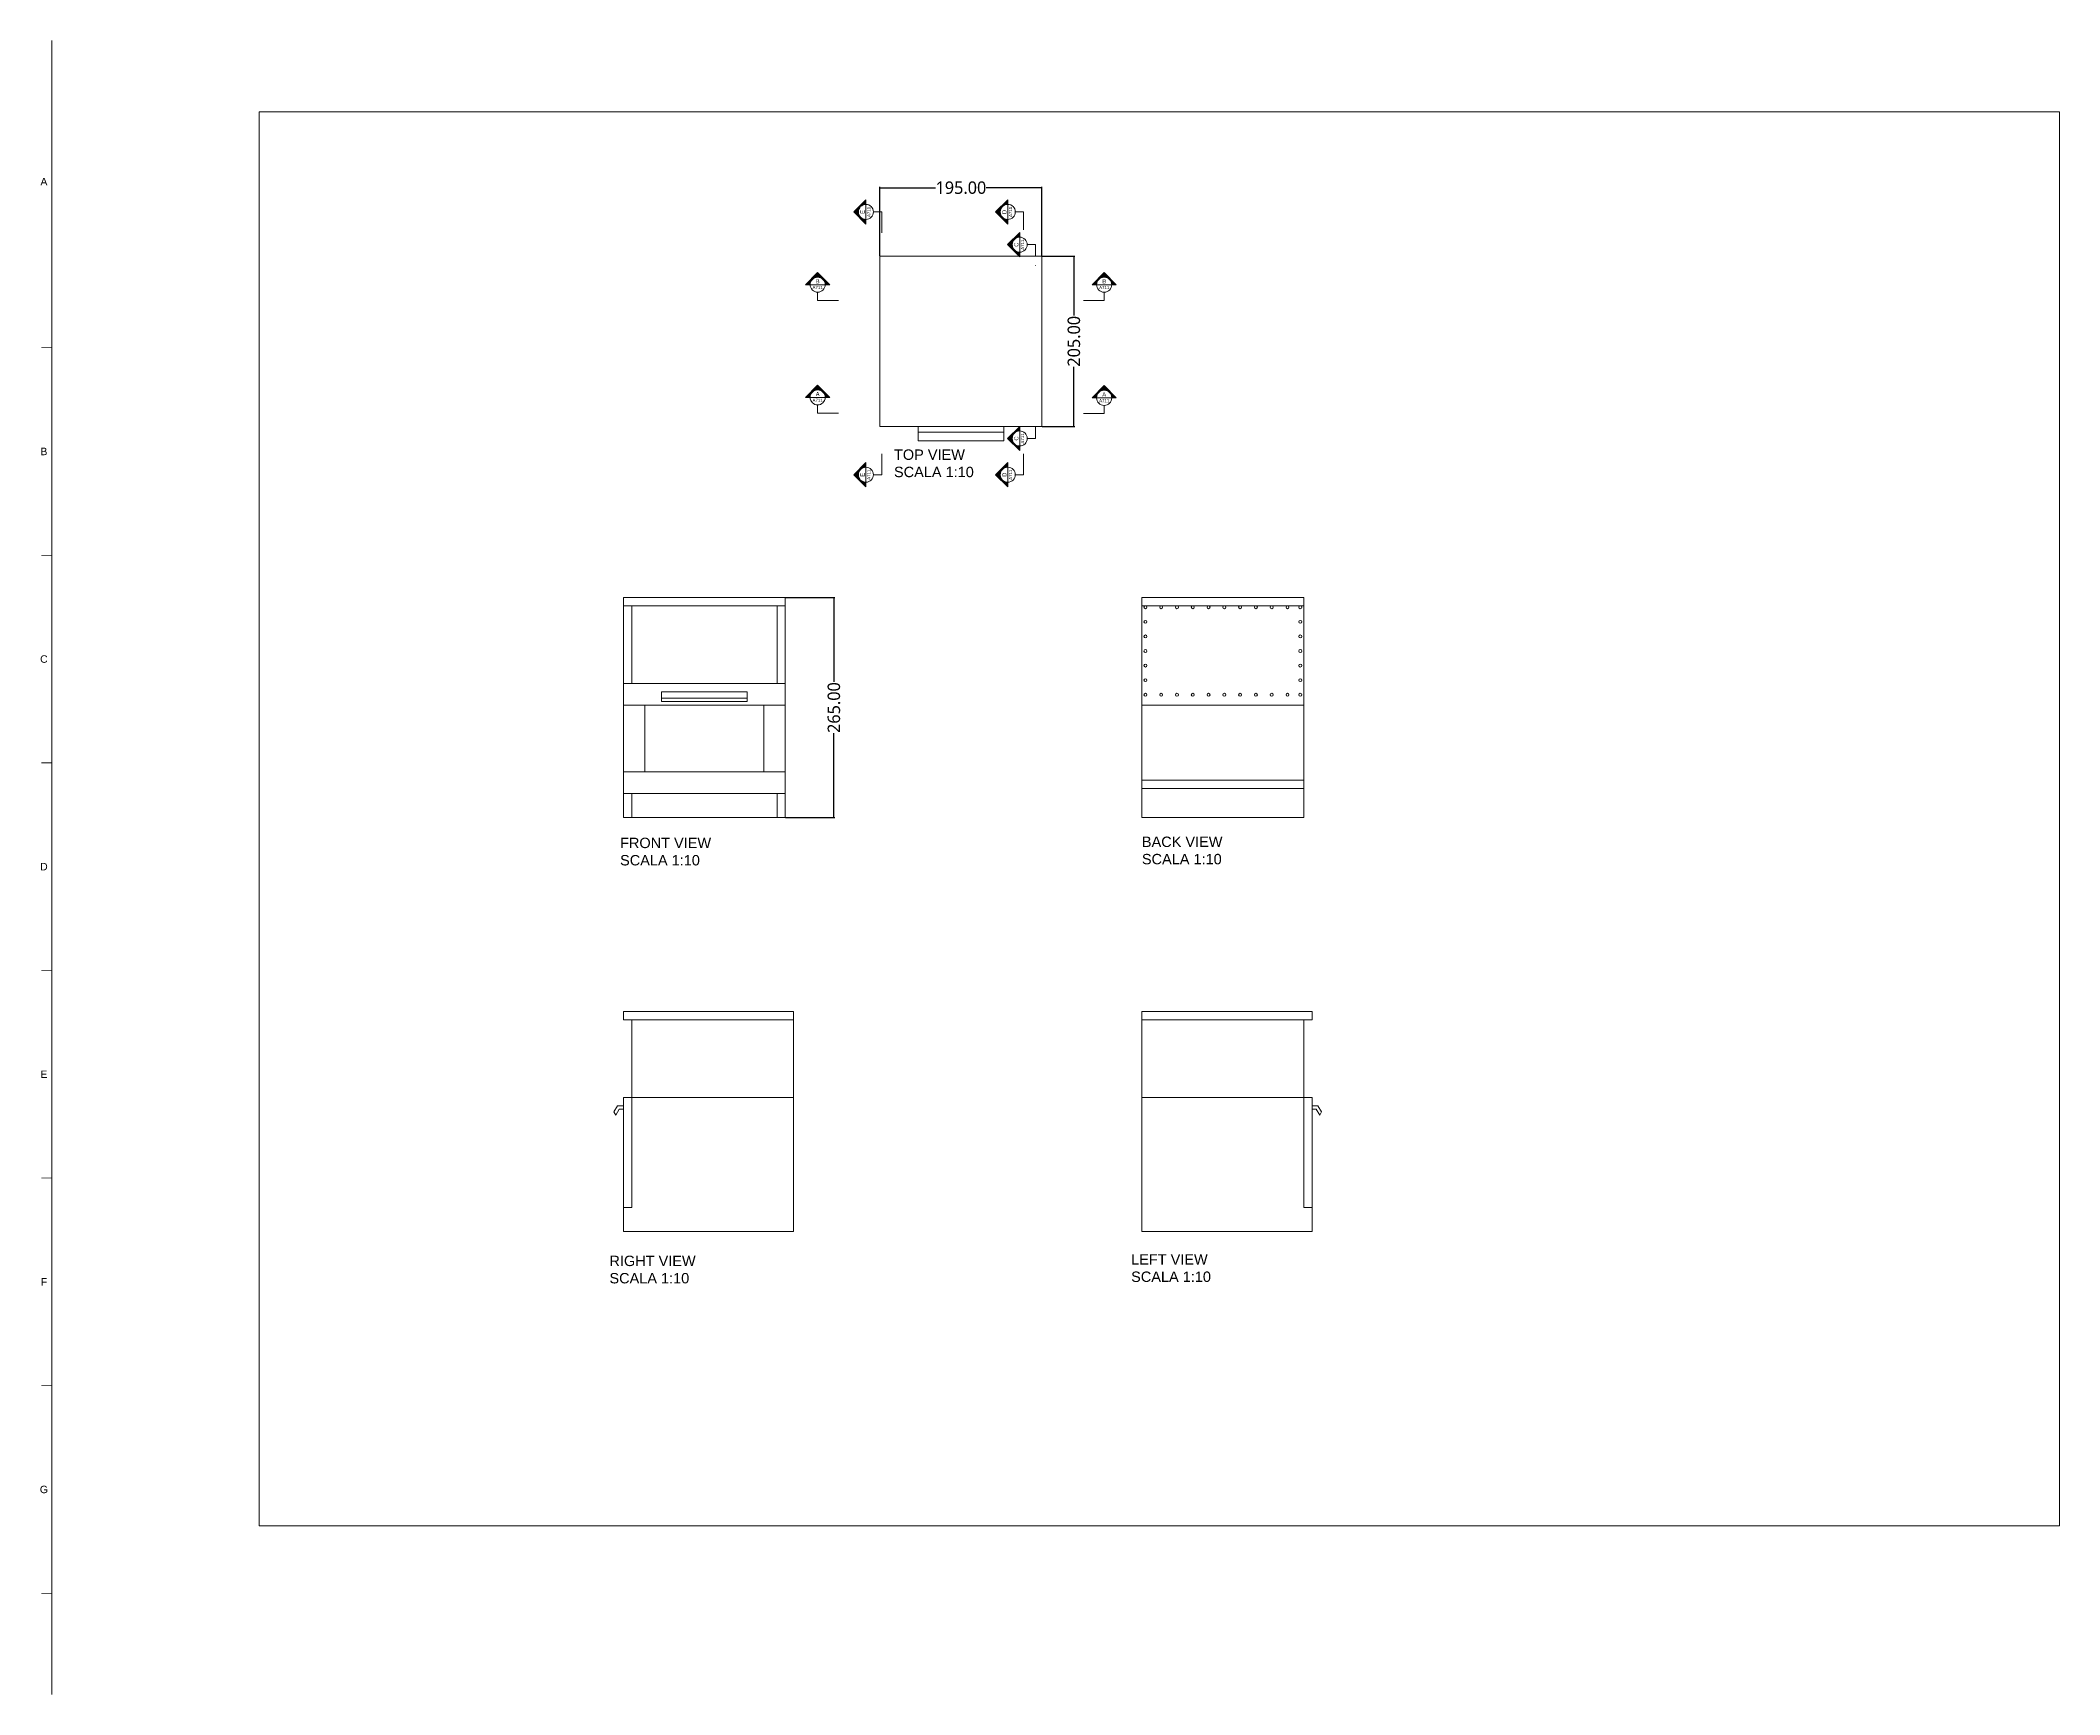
# Paper-space layout 'A710' of a CAD drawing. Header units: centimetres. Extents: x 1317 to 12855, y 80 to 835.
# Drawn here: x 1317 to 1803.2, y 433.9 to 832.3 of the extents above; entities that cross this region are included whole.
import ezdxf
from ezdxf.enums import TextEntityAlignment as Align

# ---------------------------------------------------------------- set-up
doc = ezdxf.new("R2010")
doc.units = ezdxf.units.CM
for name, color, linetype, lineweight in [('A-ANNO-DIMS', 1, 'Continuous', 18), ('A-ANNO-SYMB', 3, 'Continuous', 18), ('A-ELEV-MBE', 8, 'Continuous', 9), ('G-ANNO-TEXT', 3, 'Continuous', 18), ('G-ANNO-TTLB', 3, 'Continuous', 18)]:
    doc.layers.add(name, color=color, linetype=linetype, lineweight=lineweight)
doc.layers.add('G-ANNO-NPLT', color=2, linetype='Continuous', lineweight=18, plot=False)
doc.styles.add('ARIAL', font='arial.ttf')
doc.styles.get("Standard").update_dxf_attribs({"font": ''})
doc.styles.get('Standard').set_extended_font_data('@Microsoft YaHei')
doc.dimstyles.new('1', dxfattribs={"dimtxt": 3, "dimasz": 0.18, "dimexe": 0.18, "dimexo": 0.0625, "dimgap": 0.09, "dimtad": 0, "dimtoh": 1, "dimlfac": 5, "dimzin": 0, "dimdsep": 46, "dimtxsty": 'Standard', "dimblk": 'ARCHTICK', "dimcen": 0.09, "dimclrt": 1, "dimadec": 0, "dimazin": 0, "dimtfac": 1, "dimtofl": 0, "dimtmove": 0, "dimatfit": 3, "dimfxl": 1, "dimtolj": 1, "dimtzin": 0, "dimarcsym": 0})

# ---------------------------------------------------------------- blocks, each defined once
blk = doc.blocks.new('SYMBOL')
at = {"layer": 'A-ANNO-SYMB', "linetype": 'Continuous', "lineweight": 20}
h = blk.add_hatch(color=256, dxfattribs=at)
h.dxf.hatch_style = 1
h.paths.add_polyline_path([(11.206, 4.948), (11.316, 4.948, -1), (11.678, 4.948), (11.788, 4.948), (11.497, 5.241)])
at = {"linetype": 'Continuous', "lineweight": 20}
blk.add_line((11.316, 4.948), (11.678, 4.948), dxfattribs=at)
at = {"layer": 'A-ANNO-SYMB', "linetype": 'Continuous', "lineweight": 20}
for p, q in [((11.206, 4.948), (11.497, 5.241)), ((11.316, 4.948), (11.206, 4.948)), ((11.788, 4.948), (11.497, 5.241)), ((11.678, 4.948), (11.788, 4.948))]:
    blk.add_line(p, q, dxfattribs=at)
blk.add_circle((11.497, 4.948), 0.181, dxfattribs=at)
for tag, p in [('SEZIONE', (11.497, 4.918)), ('TAVOLA', (11.497, 5.08))]:
    blk.add_attdef(tag, text='', height=0.1, dxfattribs=at).set_placement(p, align=Align.TOP_CENTER)
blk = doc.blocks.new('_ArchTick')
at = {"color": 0, "linetype": 'ByBlock', "const_width": 0.15}
blk.add_lwpolyline([(-0.5, -0.5), (0.5, 0.5)], dxfattribs=at)
blk = doc.blocks.new('*D38')
at = {"layer": 'A-ANNO-DIMS', "color": 0, "lineweight": -2, "transparency": 16777216}
for p, q in [((1519.14, 780.41), (1519.14, 797.01)), ((1519.14, 796.83), (1532.55, 796.83)), ((1558.14, 796.83), (1544.73, 796.83)), ((1558.14, 780.41), (1558.14, 797.01))]:
    blk.add_line(p, q, dxfattribs=at)
at = {"layer": 'Defpoints', "color": 0, "transparency": 16777216}
for p in [(1558.14, 796.83), (1519.14, 780.35), (1558.14, 780.35)]:
    blk.add_point(p, dxfattribs=at)
at = {"layer": 'A-ANNO-DIMS', "color": 0, "lineweight": -2, "transparency": 16777216, "xscale": 0.18, "yscale": 0.18, "zscale": 0.18, "rotation": 180}
blk.add_blockref('_ArchTick', (1519.14, 796.83), dxfattribs=at)
at = {"layer": 'A-ANNO-DIMS', "color": 0, "lineweight": -2, "transparency": 16777216, "xscale": 0.18, "yscale": 0.18, "zscale": 0.18}
blk.add_blockref('_ArchTick', (1558.14, 796.83), dxfattribs=at)
at = {"layer": 'A-ANNO-DIMS', "color": 1, "transparency": 16777216, "insert": (1538.64, 796.83), "char_height": 3, "attachment_point": 5}
blk.add_mtext('\\A1;195.00', dxfattribs=at)
blk = doc.blocks.new('*D39')
at = {"layer": 'A-ANNO-DIMS', "color": 0, "lineweight": -2, "transparency": 16777216}
for p, q in [((1558.2, 780.35), (1566.04, 780.35)), ((1565.86, 780.35), (1565.86, 766.03)), ((1565.86, 739.35), (1565.86, 753.66)), ((1558.2, 739.35), (1566.04, 739.35))]:
    blk.add_line(p, q, dxfattribs=at)
at = {"layer": 'Defpoints', "color": 0, "transparency": 16777216}
for p in [(1558.14, 780.35), (1558.14, 739.35), (1565.86, 739.35)]:
    blk.add_point(p, dxfattribs=at)
at = {"layer": 'A-ANNO-DIMS', "color": 0, "lineweight": -2, "transparency": 16777216, "xscale": 0.18, "yscale": 0.18, "zscale": 0.18}
for p, rotation in [((1565.86, 780.35), 90), ((1565.86, 739.35), 270)]:
    blk.add_blockref('_ArchTick', p, dxfattribs=dict(at, rotation=rotation))
at = {"layer": 'A-ANNO-DIMS', "color": 1, "transparency": 16777216, "insert": (1565.86, 759.85), "char_height": 3, "attachment_point": 5, "rotation": 90}
blk.add_mtext('\\A1;205.00', dxfattribs=at)
blk = doc.blocks.new('*D40')
at = {"layer": 'A-ANNO-DIMS', "color": 0, "lineweight": -2, "transparency": 16777216}
for p, q in [((1496.42, 698.13), (1508.25, 698.13)), ((1508.07, 698.13), (1508.07, 677.81)), ((1508.07, 645.13), (1508.07, 665.45)), ((1496.42, 645.13), (1508.25, 645.13))]:
    blk.add_line(p, q, dxfattribs=at)
at = {"layer": 'Defpoints', "color": 0, "transparency": 16777216}
for p in [(1496.36, 698.13), (1496.36, 645.13), (1508.07, 645.13)]:
    blk.add_point(p, dxfattribs=at)
at = {"layer": 'A-ANNO-DIMS', "color": 0, "lineweight": -2, "transparency": 16777216, "xscale": 0.18, "yscale": 0.18, "zscale": 0.18}
for p, rotation in [((1508.07, 698.13), 90), ((1508.07, 645.13), 270)]:
    blk.add_blockref('_ArchTick', p, dxfattribs=dict(at, rotation=rotation))
at = {"layer": 'A-ANNO-DIMS', "color": 1, "transparency": 16777216, "insert": (1508.07, 671.63), "char_height": 3, "attachment_point": 5, "rotation": 90}
blk.add_mtext('\\A1;265.00', dxfattribs=at)

psp = doc.layouts.new('A710')

# ---------------------------------------------------------------- linework, layer by layer
at = {"layer": 'A-ANNO-SYMB'}
for p, q in [((1517.5797, 791.0026), (1519.5797, 791.0026)), ((1519.5797, 791.0026), (1519.5797, 786.0026)), ((1551.7407, 791.0026), (1553.7407, 791.0026)), ((1553.7407, 791.0026), (1553.7407, 786.7215)), ((1554.6132, 783.1176), (1556.6132, 783.1176)), ((1556.6132, 783.1176), (1556.6132, 780.3451)), ((1556.6132, 778.1798), (1556.6132, 778.1176)), ((1504.1463, 771.6625), (1504.1463, 769.6625)), ((1504.1463, 769.6625), (1509.1463, 769.6625)), ((1573.1403, 769.6625), (1568.1403, 769.6625)), ((1573.1403, 771.6625), (1573.1403, 769.6625)), ((1504.1463, 744.5145), (1504.1463, 742.5145)), ((1573.1403, 744.4218), (1573.1403, 742.4218)), ((1504.1463, 742.5145), (1509.1463, 742.5145)), ((1556.6132, 736.4377), (1556.6132, 739.3451)), ((1573.1403, 742.4218), (1568.1403, 742.4218)), ((1554.6132, 736.4377), (1556.6132, 736.4377)), ((1519.5797, 727.7057), (1519.5797, 732.7057)), ((1553.7407, 727.7057), (1553.7407, 732.7057)), ((1517.5797, 727.7057), (1519.5797, 727.7057)), ((1551.7407, 727.7057), (1553.7407, 727.7057))]:
    psp.add_line(p, q, dxfattribs=at)
at = {"layer": 'A-ELEV-MBE'}
for p, q in [((1519.141, 739.3451), (1519.141, 780.3451)), ((1519.141, 780.3451), (1558.141, 780.3451)), ((1558.141, 780.3451), (1556.6132, 780.3451)), ((1558.141, 780.3451), (1558.141, 739.3451)), ((1558.141, 739.3451), (1519.141, 739.3451)), ((1519.141, 739.3451), (1528.341, 739.3451)), ((1528.341, 739.3451), (1528.341, 737.9451)), ((1548.941, 735.8922), (1548.941, 739.3451)), ((1528.341, 737.9451), (1548.941, 737.9451)), ((1528.341, 737.9451), (1528.341, 735.8922)), ((1528.341, 735.8922), (1548.941, 735.8922)), ((1457.3589, 645.1292), (1457.3589, 698.1292)), ((1457.3589, 698.1292), (1496.3589, 698.1292)), ((1457.3589, 696.1292), (1496.3589, 696.1292)), ((1459.3589, 677.4292), (1459.3589, 696.1292)), ((1494.3589, 677.4292), (1494.3589, 696.1292)), ((1496.3589, 698.1292), (1496.3589, 645.1292)), ((1621.2236, 698.1292), (1582.2236, 698.1292)), ((1582.2236, 698.1292), (1582.2236, 645.1292)), ((1582.2236, 696.1292), (1582.7236, 696.1292)), ((1582.2236, 696.1292), (1621.2236, 696.1292)), ((1582.2236, 696.1292), (1582.3736, 696.1292)), ((1582.7236, 696.1292), (1583.0736, 696.1292)), ((1621.2236, 645.1292), (1621.2236, 698.1292)), ((1457.3589, 677.4292), (1496.3589, 677.4292)), ((1496.3589, 677.4292), (1496.3589, 675.4292)), ((1457.3589, 672.2292), (1496.3589, 672.2292)), ((1462.5589, 672.2292), (1462.5589, 656.1292)), ((1487.1589, 675.4292), (1466.5589, 675.4292)), ((1466.5589, 675.4292), (1466.5589, 673.1292)), ((1466.5589, 673.9292), (1487.1589, 673.9292)), ((1466.5589, 673.1292), (1487.1589, 673.1292)), ((1487.1589, 675.4292), (1487.1589, 673.1292)), ((1491.1589, 672.2292), (1491.1589, 656.1292)), ((1582.2236, 672.2292), (1621.2236, 672.2292)), ((1457.3589, 656.1292), (1496.3589, 656.1292)), ((1582.2236, 654.1292), (1621.2236, 654.1292)), ((1582.2236, 652.1292), (1621.2236, 652.1292)), ((1457.3589, 650.9292), (1496.3589, 650.9292)), ((1459.3589, 645.1292), (1459.3589, 650.9292)), ((1494.3589, 645.1292), (1494.3589, 650.9292)), ((1457.3589, 645.1292), (1496.3589, 645.1292)), ((1582.2236, 645.1292), (1621.2236, 645.1292)), ((1498.3589, 598.426), (1457.3589, 598.426)), ((1457.3589, 598.426), (1457.3589, 596.426)), ((1498.3589, 545.426), (1498.3589, 598.426)), ((1582.2236, 545.426), (1582.2236, 598.426)), ((1582.2236, 598.426), (1623.2236, 598.426)), ((1623.2236, 598.426), (1623.2236, 596.426)), ((1457.3589, 596.426), (1498.3589, 596.426)), ((1459.3589, 596.426), (1459.3589, 577.726)), ((1623.2236, 596.426), (1582.2236, 596.426)), ((1621.2236, 596.426), (1621.2236, 577.726)), ((1455.9589, 575.726), (1455.0928, 574.226)), ((1455.0928, 574.226), (1455.5061, 573.426)), ((1456.3589, 574.926), (1455.5061, 573.426)), ((1457.3589, 575.726), (1455.9589, 575.726)), ((1457.3589, 574.926), (1456.3589, 574.926)), ((1457.3589, 577.726), (1498.3589, 577.726)), ((1457.3589, 577.726), (1457.3589, 545.426)), ((1457.3589, 577.726), (1457.3589, 575.726)), ((1457.3589, 575.726), (1457.3589, 574.926)), ((1459.3589, 551.226), (1459.3589, 577.726)), ((1623.2236, 577.726), (1582.2236, 577.726)), ((1621.2236, 551.226), (1621.2236, 577.726)), ((1623.2236, 577.726), (1623.2236, 545.426)), ((1623.2236, 575.726), (1624.6236, 575.726)), ((1623.2236, 574.926), (1624.2236, 574.926)), ((1624.2236, 574.926), (1625.0764, 573.426)), ((1624.6236, 575.726), (1625.4896, 574.226)), ((1625.4896, 574.226), (1625.0764, 573.426)), ((1457.3589, 551.226), (1459.3589, 551.226)), ((1623.2236, 551.226), (1621.2236, 551.226)), ((1457.3589, 545.426), (1498.3589, 545.426)), ((1623.2236, 545.426), (1582.2236, 545.426))]:
    psp.add_line(p, q, dxfattribs=at)
for centre in [(1583.0736, 695.7792), (1586.8736, 695.7792), (1590.6736, 695.7792), (1594.4736, 695.7792), (1598.2736, 695.7792), (1602.0736, 695.7792), (1605.8736, 695.7792), (1609.6736, 695.7792), (1613.4736, 695.7792), (1617.2736, 695.7792), (1620.3736, 695.7792), (1583.0736, 692.2692), (1620.3736, 692.2692), (1583.0736, 688.7592), (1583.0736, 685.2492), (1620.3736, 688.7592), (1620.3736, 685.2492), (1583.0736, 681.7392), (1620.3736, 681.7392), (1583.0736, 678.2292), (1620.3736, 678.2292), (1583.0736, 674.7192), (1586.8736, 674.7192), (1590.6736, 674.7192), (1594.4736, 674.7192), (1598.2736, 674.7192), (1602.0736, 674.7192), (1605.8736, 674.7192), (1609.6736, 674.7192), (1613.4736, 674.7192), (1617.2736, 674.7192), (1620.3736, 674.7192)]:
    psp.add_circle(centre, 0.35, dxfattribs=at)
at = {"layer": 'G-ANNO-NPLT'}
psp.add_lwpolyline([(1369.6944, 815.0997), (1803.2126, 815.0997), (1803.2126, 474.5278), (1369.6944, 474.5278)], close=True, dxfattribs=at)
at = {"layer": 'G-ANNO-TTLB'}
psp.add_line((1319.7394, 832.3185), (1319.7394, 433.9027), dxfattribs=at)
at = {"layer": 'G-ANNO-TTLB', "const_width": 0.18, "flags": 128}
for points in [[(1319.7394, 758.3185), (1317.2394, 758.3185)], [(1319.7394, 708.3185), (1317.2394, 708.3185)], [(1319.7394, 658.3185), (1317.2394, 658.3185)], [(1319.7394, 608.3185), (1317.2394, 608.3185)], [(1319.7394, 558.3185), (1317.2394, 558.3185)], [(1319.7394, 508.3185), (1317.2394, 508.3185)], [(1319.7394, 458.3185), (1317.2394, 458.3185)]]:
    psp.add_lwpolyline(points, dxfattribs=at)

# ---------------------------------------------------------------- block references
at = {"layer": 'A-ANNO-SYMB', "linetype": 'Continuous', "lineweight": 20}
ref = psp.add_blockref('SYMBOL', (1565.2507, 676.0326), dxfattribs=dict(at, xscale=10, yscale=10, zscale=10, rotation=90))
ref.add_attrib('SEZIONE', 'E', dxfattribs={"layer": '0', "linetype": 'Continuous', "lineweight": 20, "height": 1, "rotation": 90, "style": 'ARIAL'}).set_placement((1514.4509, 791.0026), align=Align.TOP_CENTER)
ref.add_attrib('TAVOLA', 'A711', dxfattribs={"layer": '0', "linetype": 'Continuous', "lineweight": 20, "height": 0.75, "rotation": 90, "style": 'ARIAL'}).set_placement((1516.0695, 791.0026), align=Align.TOP_CENTER)
ref = psp.add_blockref('SYMBOL', (1599.4117, 676.0326), dxfattribs=dict(at, xscale=10, yscale=10, zscale=10, rotation=90))
ref.add_attrib('SEZIONE', 'D', dxfattribs={"layer": '0', "linetype": 'Continuous', "lineweight": 20, "height": 1, "rotation": 90, "style": 'ARIAL'}).set_placement((1548.6118, 791.0026), align=Align.TOP_CENTER)
ref.add_attrib('TAVOLA', 'A711', dxfattribs={"layer": '0', "linetype": 'Continuous', "lineweight": 20, "height": 0.75, "rotation": 90, "style": 'ARIAL'}).set_placement((1550.2305, 791.0026), align=Align.TOP_CENTER)
ref = psp.add_blockref('SYMBOL', (1602.2843, 668.1476), dxfattribs=dict(at, xscale=10, yscale=10, zscale=10, rotation=90))
ref.add_attrib('SEZIONE', 'C', dxfattribs={"layer": '0', "linetype": 'Continuous', "lineweight": 20, "height": 1, "rotation": 90, "style": 'ARIAL'}).set_placement((1551.4844, 783.1176), align=Align.TOP_CENTER)
ref.add_attrib('TAVOLA', 'A711', dxfattribs={"layer": '0', "linetype": 'Continuous', "lineweight": 20, "height": 0.75, "rotation": 90, "style": 'ARIAL'}).set_placement((1553.103, 783.1176), align=Align.TOP_CENTER)
ref = psp.add_blockref('SYMBOL', (1389.1762, 723.9914), dxfattribs=dict(at, xscale=10, yscale=10, zscale=10))
ref.add_attrib('SEZIONE', 'B', dxfattribs={"layer": '0', "linetype": 'Continuous', "lineweight": 20, "height": 1, "style": 'ARIAL'}).set_placement((1504.1463, 774.7913), align=Align.TOP_CENTER)
ref.add_attrib('TAVOLA', 'A711', dxfattribs={"layer": '0', "linetype": 'Continuous', "lineweight": 20, "height": 0.75, "style": 'ARIAL'}).set_placement((1504.1463, 773.1726), align=Align.TOP_CENTER)
ref = psp.add_blockref('SYMBOL', (1458.1702, 723.9914), dxfattribs=dict(at, xscale=10, yscale=10, zscale=10))
ref.add_attrib('SEZIONE', 'B', dxfattribs={"linetype": 'Continuous', "lineweight": 20, "height": 1, "style": 'ARIAL'}).set_placement((1573.1403, 774.7913), align=Align.TOP_CENTER)
ref.add_attrib('TAVOLA', 'A711', dxfattribs={"linetype": 'Continuous', "lineweight": 20, "height": 0.75, "style": 'ARIAL'}).set_placement((1573.1403, 773.1726), align=Align.TOP_CENTER)
ref = psp.add_blockref('SYMBOL', (1389.1762, 696.8434), dxfattribs=dict(at, xscale=10, yscale=10, zscale=10))
ref.add_attrib('SEZIONE', 'A', dxfattribs={"layer": '0', "linetype": 'Continuous', "lineweight": 20, "height": 1, "style": 'ARIAL'}).set_placement((1504.1463, 747.6433), align=Align.TOP_CENTER)
ref.add_attrib('TAVOLA', 'A711', dxfattribs={"layer": '0', "linetype": 'Continuous', "lineweight": 20, "height": 0.75, "style": 'ARIAL'}).set_placement((1504.1463, 746.0247), align=Align.TOP_CENTER)
ref = psp.add_blockref('SYMBOL', (1458.1702, 696.7507), dxfattribs=dict(at, xscale=10, yscale=10, zscale=10))
ref.add_attrib('SEZIONE', 'A', dxfattribs={"layer": '0', "linetype": 'Continuous', "lineweight": 20, "height": 1, "style": 'ARIAL'}).set_placement((1573.1403, 747.5506), align=Align.TOP_CENTER)
ref.add_attrib('TAVOLA', 'A711', dxfattribs={"layer": '0', "linetype": 'Continuous', "lineweight": 20, "height": 0.75, "style": 'ARIAL'}).set_placement((1573.1403, 745.9319), align=Align.TOP_CENTER)
ref = psp.add_blockref('SYMBOL', (1602.2843, 621.4676), dxfattribs=dict(at, xscale=10, yscale=10, zscale=10, rotation=90))
ref.add_attrib('SEZIONE', 'C', dxfattribs={"layer": '0', "linetype": 'Continuous', "lineweight": 20, "height": 1, "rotation": 90, "style": 'ARIAL'}).set_placement((1551.4844, 736.4377), align=Align.TOP_CENTER)
ref.add_attrib('TAVOLA', 'A711', dxfattribs={"layer": '0', "linetype": 'Continuous', "lineweight": 20, "height": 0.75, "rotation": 90, "style": 'ARIAL'}).set_placement((1553.103, 736.4377), align=Align.TOP_CENTER)
ref = psp.add_blockref('SYMBOL', (1565.2507, 612.7356), dxfattribs=dict(at, xscale=10, yscale=10, zscale=10, rotation=90))
ref.add_attrib('SEZIONE', 'E', dxfattribs={"layer": '0', "linetype": 'Continuous', "lineweight": 20, "height": 1, "rotation": 90, "style": 'ARIAL'}).set_placement((1514.4509, 727.7057), align=Align.TOP_CENTER)
ref.add_attrib('TAVOLA', 'A711', dxfattribs={"layer": '0', "linetype": 'Continuous', "lineweight": 20, "height": 0.75, "rotation": 90, "style": 'ARIAL'}).set_placement((1516.0695, 727.7057), align=Align.TOP_CENTER)
ref = psp.add_blockref('SYMBOL', (1599.4117, 612.7356), dxfattribs=dict(at, xscale=10, yscale=10, zscale=10, rotation=90))
ref.add_attrib('SEZIONE', 'D', dxfattribs={"layer": '0', "linetype": 'Continuous', "lineweight": 20, "height": 1, "rotation": 90, "style": 'ARIAL'}).set_placement((1548.6118, 727.7057), align=Align.TOP_CENTER)
ref.add_attrib('TAVOLA', 'A711', dxfattribs={"layer": '0', "linetype": 'Continuous', "lineweight": 20, "height": 0.75, "rotation": 90, "style": 'ARIAL'}).set_placement((1550.2305, 727.7057), align=Align.TOP_CENTER)

# ---------------------------------------------------------------- texts
at = {"layer": 'G-ANNO-TEXT', "style": 'ARIAL'}
for s, p in [('A', (1317.8251, 798.2983)), ('B', (1317.8251, 733.3185)), ('C', (1317.8251, 683.3185)), ('D', (1317.8251, 633.3185)), ('E', (1317.8251, 583.3185)), ('F', (1317.8251, 533.3185)), ('G', (1317.8251, 483.3185))]:
    psp.add_text(s, height=1.8, dxfattribs=at).set_placement(p, align=Align.MIDDLE_CENTER)
at = {"layer": 'G-ANNO-TEXT', "char_height": 2.5, "attachment_point": 1}
for s, insert in [('{\\fArial|b0|i0|c0|p34;TOP VIEW \\PSCALA 1:10}', (1522.5265, 733.7916)), ('{\\fArial|b0|i0|c0|p34;FRONT VIEW \\PSCALA 1:10}', (1456.5649, 640.2806)), ('{\\fArial|b0|i0|c0|p34;BACK VIEW \\PSCALA 1:10}', (1582.2236, 640.5526)), ('{\\fArial|b0|i0|c134|p34;LEFT VIEW   \\PSCALA 1:10}', (1579.6337, 539.9702)), ('{\\fArial|b0|i0|c0|p34;RIGHT VIEW   \\PSCALA 1:10}', (1454.0072, 539.6151))]:
    psp.add_mtext_dynamic_manual_height_columns(s, width=76.045492, gutter_width=1, heights=[0], dxfattribs=dict(at, insert=insert))

# ---------------------------------------------------------------- dimensions: what is measured, and where the dimension line sits
at = {"layer": 'A-ANNO-DIMS'}
dim = psp.add_linear_dim(base=(1558.141, 796.8301), p1=(1519.141, 780.3451), p2=(1558.141, 780.3451), dimstyle='1', dxfattribs=at)
dim.commit()
dim.dimension.update_dxf_attribs({"geometry": '*D38', "text_midpoint": (1538.641, 796.8301)})
for base, p1, p2, picture, middle in [((1565.8601, 739.3451), (1558.141, 780.3451), (1558.141, 739.3451), '*D39', (1565.8601, 759.8451)), ((1508.0747, 645.1292), (1496.3589, 698.1292), (1496.3589, 645.1292), '*D40', (1508.0747, 671.6292))]:
    dim = psp.add_linear_dim(base=base, p1=p1, p2=p2, angle=90, dimstyle='1', dxfattribs=at)
    dim.commit()
    dim.dimension.update_dxf_attribs({"geometry": picture, "text_midpoint": middle})

doc.saveas('drawing.dxf')
